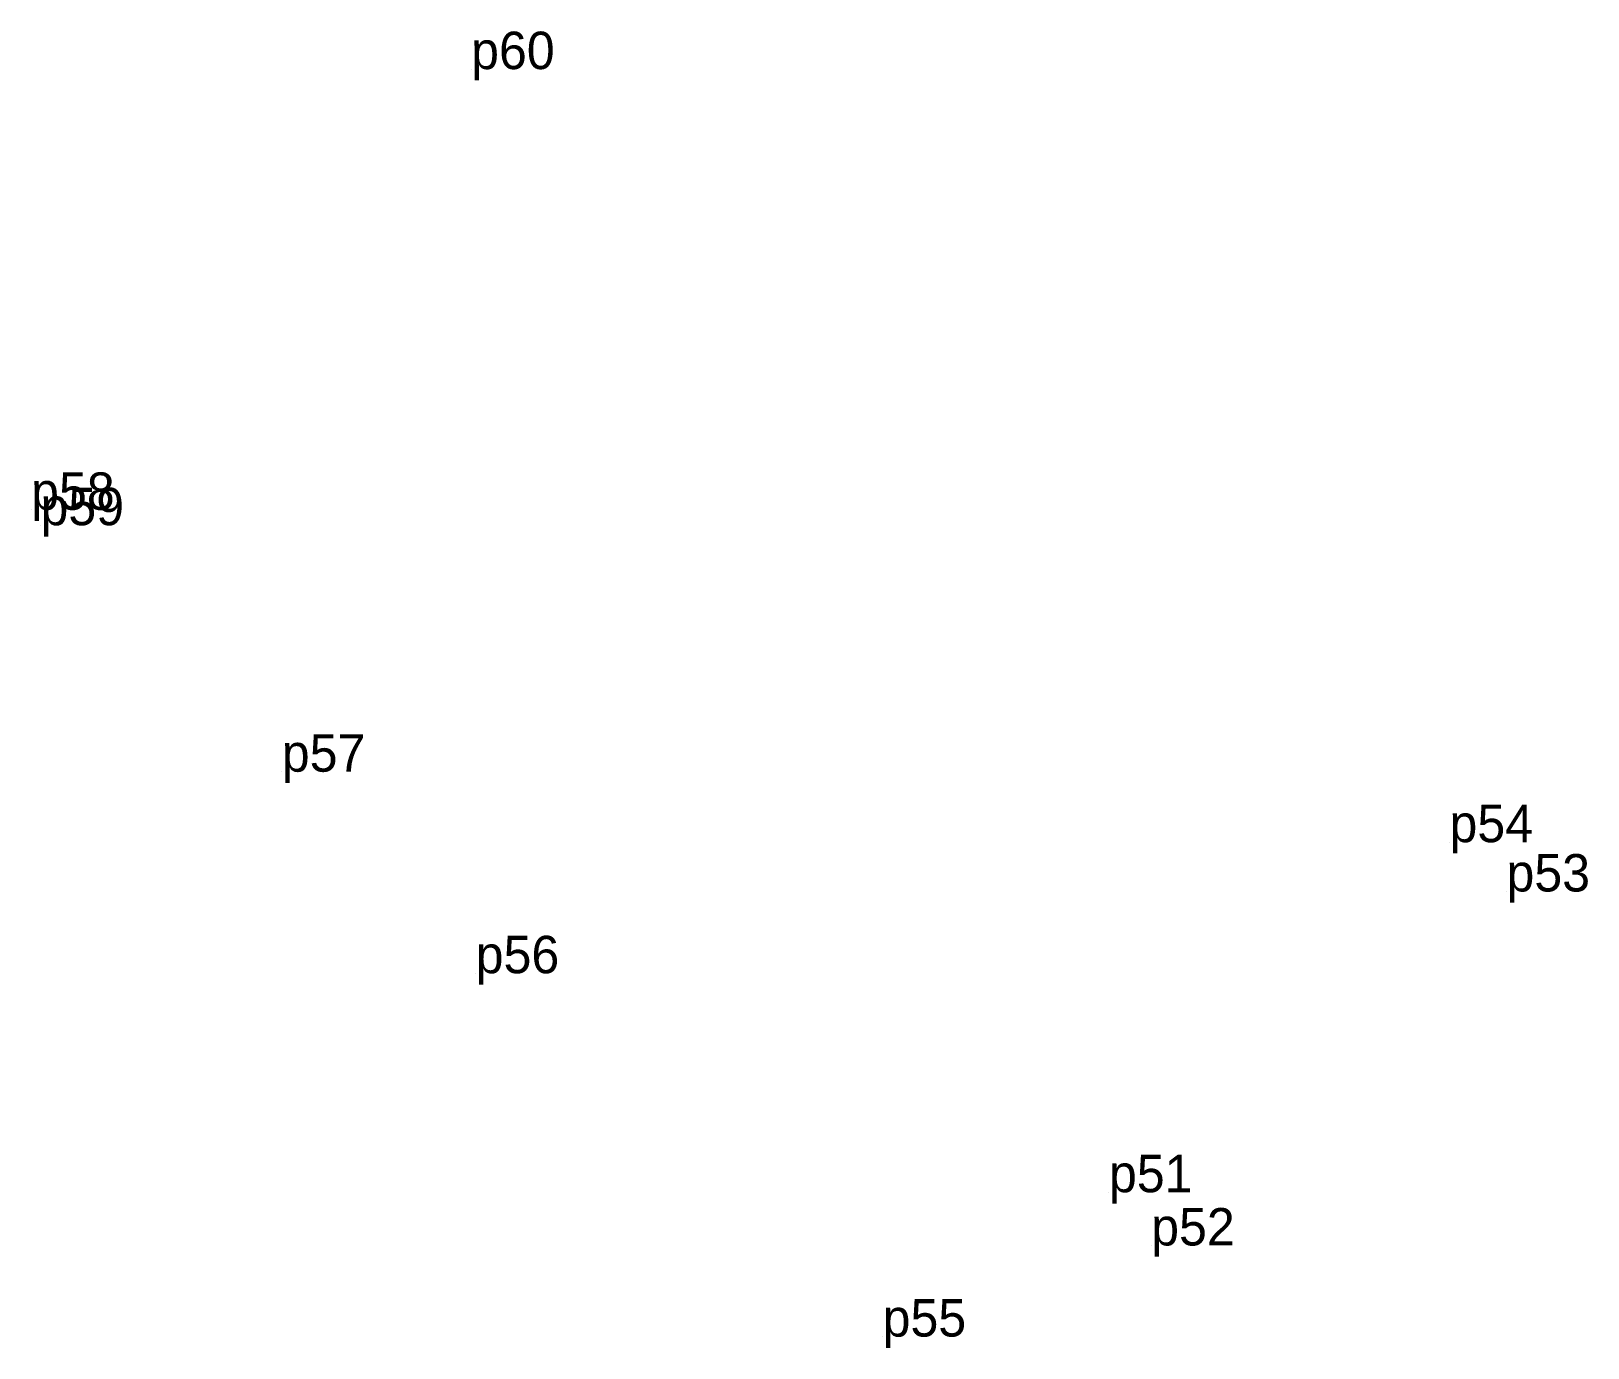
# Model space of a CAD drawing. Extents: x 536455 to 552087, y 1837743 to 1853843.
# Drawn here: x 548700.9 to 548775.7, y 1842367.6 to 1842430.9 of the extents above; entities that cross this region are included whole.
import ezdxf

# ---------------------------------------------------------------- set-up
doc = ezdxf.new("R2010")
doc.units = 0
doc.layers.add('MocDinhThua', color=7, linetype='Continuous')
doc.layers.add('TenChuLanCan', color=7, linetype='Continuous')

msp = doc.modelspace()

# ---------------------------------------------------------------- texts
at = {"layer": 'TenChuLanCan'}
for s, p in [('p60', (548722.03, 1842429.09)), ('p60', (548722.03, 1842429.09)), ('p60', (548722.03, 1842429.09)), ('p58', (548700.88, 1842407.9)), ('p58', (548700.88, 1842407.9)), ('p58', (548700.88, 1842407.9)), ('p59', (548701.33, 1842407.16)), ('p59', (548701.33, 1842407.16)), ('p59', (548701.33, 1842407.16)), ('p57', (548712.93, 1842395.31)), ('p57', (548712.93, 1842395.31)), ('p57', (548712.93, 1842395.31)), ('p54', (548769.06, 1842391.92)), ('p54', (548769.06, 1842391.92)), ('p54', (548769.06, 1842391.92)), ('p53', (548771.8, 1842389.55)), ('p53', (548771.8, 1842389.55)), ('p53', (548771.8, 1842389.55)), ('p56', (548722.25, 1842385.62)), ('p56', (548722.25, 1842385.62)), ('p56', (548722.25, 1842385.62)), ('p51', (548752.69, 1842375.09)), ('p51', (548752.69, 1842375.09)), ('p51', (548752.69, 1842375.09)), ('p52', (548754.72, 1842372.53)), ('p52', (548754.72, 1842372.53)), ('p52', (548754.72, 1842372.53)), ('p55', (548741.81, 1842368.15)), ('p55', (548741.81, 1842368.15)), ('p55', (548741.81, 1842368.15))]:
    msp.add_text(s, height=1.8, dxfattribs=at).set_placement(p)

# ---------------------------------------------------------------- linework, layer by layer
at = {"layer": 'MocDinhThua'}
for p, q in [((548722.034, 1842429.092), (548722.034, 1842429.092)), ((548722.034, 1842429.092), (548722.034, 1842429.092)), ((548722.034, 1842429.092), (548722.034, 1842429.092)), ((548700.88, 1842407.902), (548700.88, 1842407.902)), ((548700.88, 1842407.902), (548700.88, 1842407.902)), ((548700.88, 1842407.902), (548700.88, 1842407.902)), ((548701.333, 1842407.161), (548701.333, 1842407.161)), ((548701.333, 1842407.161), (548701.333, 1842407.161)), ((548701.333, 1842407.161), (548701.333, 1842407.161)), ((548712.932, 1842395.307), (548712.932, 1842395.307)), ((548712.932, 1842395.307), (548712.932, 1842395.307)), ((548712.932, 1842395.307), (548712.932, 1842395.307)), ((548769.061, 1842391.915), (548769.061, 1842391.915)), ((548769.061, 1842391.915), (548769.061, 1842391.915)), ((548769.061, 1842391.915), (548769.061, 1842391.915)), ((548771.801, 1842389.549), (548771.801, 1842389.549)), ((548771.801, 1842389.549), (548771.801, 1842389.549)), ((548771.801, 1842389.549), (548771.801, 1842389.549)), ((548722.249, 1842385.625), (548722.249, 1842385.625)), ((548722.249, 1842385.625), (548722.249, 1842385.625)), ((548722.249, 1842385.625), (548722.249, 1842385.625)), ((548752.688, 1842375.09), (548752.688, 1842375.09)), ((548752.688, 1842375.09), (548752.688, 1842375.09)), ((548752.688, 1842375.09), (548752.688, 1842375.09)), ((548754.725, 1842372.529), (548754.725, 1842372.529)), ((548754.725, 1842372.529), (548754.725, 1842372.529)), ((548754.725, 1842372.529), (548754.725, 1842372.529)), ((548741.813, 1842368.148), (548741.813, 1842368.148)), ((548741.813, 1842368.148), (548741.813, 1842368.148)), ((548741.813, 1842368.148), (548741.813, 1842368.148))]:
    msp.add_line(p, q, dxfattribs=at)

msp.set_redraw_order([(e.dxf.handle, doc.entitydb.next_handle()) for e in msp.query("TEXT MTEXT ATTDEF DIMENSION ARC_DIMENSION")])  # texts and dimensions are drawn at this point

doc.saveas('drawing.dxf')
